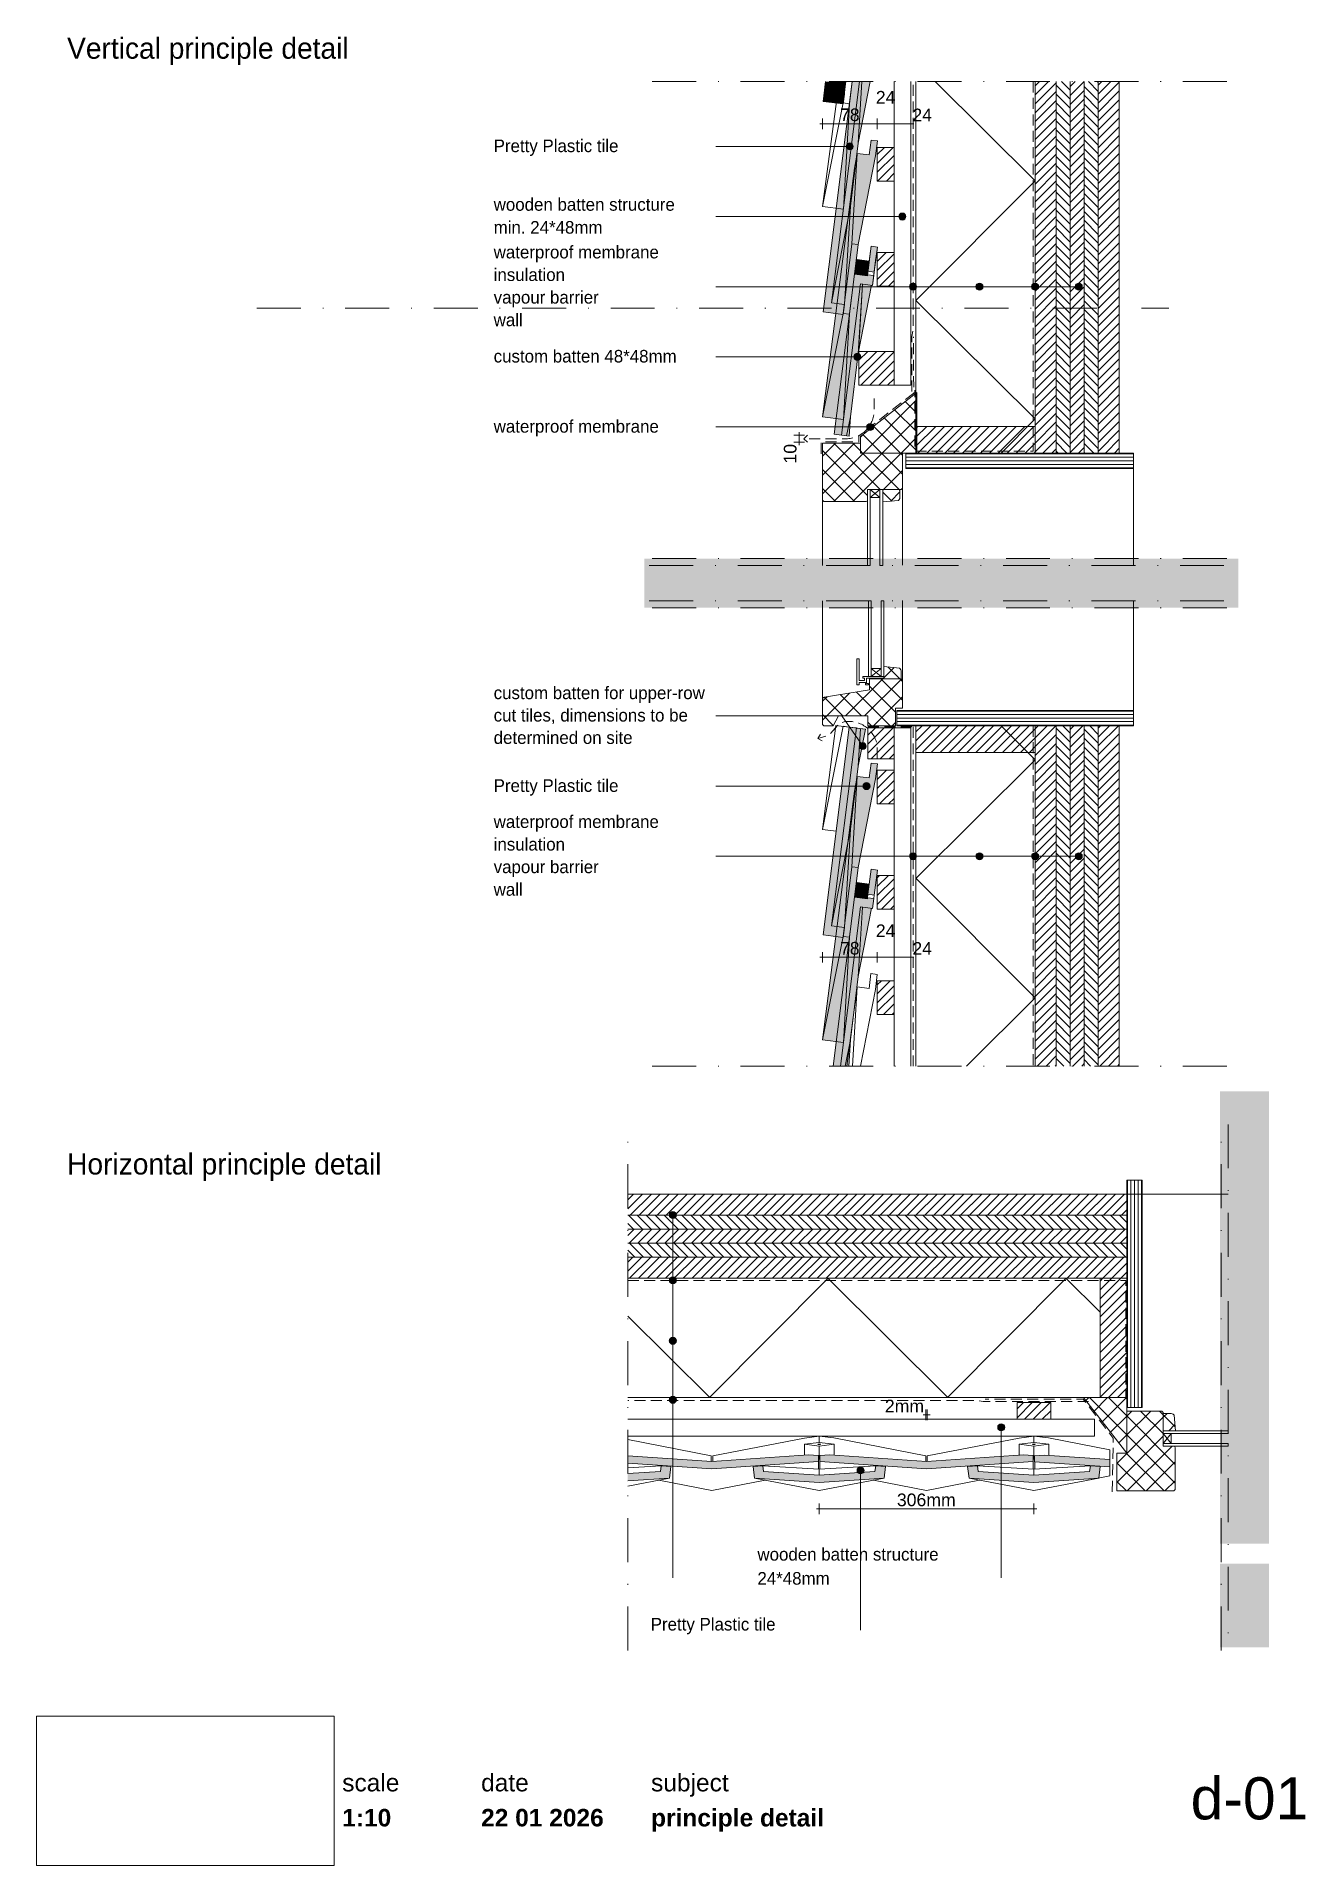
# Paper-space layout 'd-01 principle detail' of a CAD drawing. Header units: millimetres. Extents: x 14 to 195, y 11 to 272.
import ezdxf
from ezdxf.xclip import XClip

# ---------------------------------------------------------------- set-up
doc = ezdxf.new("R2010")
doc.units = ezdxf.units.MM
doc.header["$MEASUREMENT"] = 0
doc.header["$XCLIPFRAME"] = 0
for name, pattern in [('B0302', [12.51, 6.26, -3.125, 0, -3.125]), ('B0701', [2.3412, 1.56, -0.7812]), ('Wipeout_Contour', [1000, 0, -1000])]:
    doc.linetypes.add(name, pattern=pattern)
for name, color, linetype in [('#01', 7, 'Continuous'), ('00 tegels', 7, 'Continuous'), ('Dim - 1_50_100', 7, 'Continuous'), ('Info - 1_50_100', 7, 'Continuous'), ('Info - 1_5_10', 7, 'Continuous'), ('Info - Nederlands', 7, 'Continuous')]:
    doc.layers.add(name, color=color, linetype=linetype)
doc.styles.add('GENERATED_STYLE_1', font='HelveticaNeue.ttc')
doc.styles.add('GENERATED_STYLE_2', font='HelveticaNeue.ttc')
doc.styles.add('GENERATED_STYLE_3', font='Helvetica.ttc')
doc.styles.add('GENERATED_STYLE_4', font='')
doc.styles.get('GENERATED_STYLE_4').set_extended_font_data('Work Sans')
picture_1 = doc.add_image_def('image1.png', size_in_pixel=(317, 159))
pattern_1 = [(45, (-424.6886, 88.7535), (-0.6363961, 0.6363961), [])]
pattern_2 = [(45, (-424.6886, 88.7535), (-1.343503, 1.343503), []), (135, (-424.6886, 88.7535), (1.343503, 1.343503), [])]
pattern_3 = [(315, (-424.6886, 88.7535), (0.6363961, 0.6363961), [])]
pattern_4 = [(45, (-428.7297, 229.6464), (-1.343503, 1.343503), []), (135, (-428.7297, 229.6464), (1.343503, 1.343503), [])]
pattern_5 = [(45, (-428.7297, 229.6464), (-0.6363961, 0.6363961), [])]
pattern_6 = [(315, (-428.7297, 229.6464), (0.6363961, 0.6363961), [])]

psp = doc.layouts.new('d-01 principle detail')

# ---------------------------------------------------------------- texts
at = {"layer": 'Info - 1_5_10', "color": 9, "linetype": 'Continuous', "lineweight": 0, "insert": (18.06, 267.72), "char_height": 3, "attachment_point": 7, "style": 'GENERATED_STYLE_4'}
psp.add_mtext('\\A1;{\\pql;\\fWork Sans|b0|i0|c0|p0;\\W1.000000;Vertical principle detail}', dxfattribs=at)
at = {"layer": 'Info - 1_5_10', "color": 2, "linetype": 'Continuous', "lineweight": 0, "insert": (18.06, 108.67), "char_height": 3, "attachment_point": 7, "style": 'GENERATED_STYLE_4'}
psp.add_mtext('\\A1;{\\pql;\\fWork Sans|b0|i0|c0|p0;\\W1.000000;Horizontal principle detail}', dxfattribs=at)

# ---------------------------------------------------------------- blocks, each defined once
blk = doc.blocks.new('Drawing_1_1', base_point=(-200, 60))
at = {"color": 2, "linetype": 'Continuous', "lineweight": 0}
for s, insert, char_height, attachment_point, style in [('\\A1;{\\pql;\\fHelvetica Neue|b0|i0|c0|p0;\\W1.000000;date}', (77.08, 24.14), 2.5, 1, 'GENERATED_STYLE_1'), ('\\A1;{\\pql;\\fHelvetica Neue|b0|i0|c0|p0;\\W1.000000;subject}', (101.31, 24.14), 2.5, 1, 'GENERATED_STYLE_1'), ('\\A1;{\\pqr;\\fHelvetica Neue|b0|i0|c0|p0;\\W1.000000;d-01}', (195, 23.65), 6, 3, 'GENERATED_STYLE_1'), ('\\A1;{\\pql;\\fHelvetica Neue|b1|i0|c0|p0;\\W1.000000;1:10}', (57.28, 19.14), 2.5, 1, 'GENERATED_STYLE_2'), ('\\A1;{\\pql;\\fHelvetica Neue|b1|i0|c0|p0;\\W1.000000;22 01 2026}', (77.08, 19.14), 2.5, 1, 'GENERATED_STYLE_2'), ('\\A1;{\\pql;\\fHelvetica Neue|b1|i0|c0|p0;\\W1.000000;principle detail}', (101.31, 19.14), 2.5, 1, 'GENERATED_STYLE_2')]:
    blk.add_mtext(s, dxfattribs=dict(at, insert=insert, char_height=char_height, attachment_point=attachment_point, style=style))
at = {"color": 254, "linetype": 'Wipeout_Contour', "lineweight": 0, "ltscale": 174.062972}
blk.add_wipeout([(13.71, 11.09), (56.11, 11.09), (56.11, 32.35), (13.71, 32.35)], dxfattribs=at)
at = {"color": 2, "linetype": 'Continuous', "lineweight": 0, "insert": (57.28, 24.14), "char_height": 2.5, "attachment_point": 1, "style": 'GENERATED_STYLE_1'}
blk.add_mtext('\\A1;{\\pql;\\fHelvetica Neue|b0|i0|c0|p0;\\W1.000000;scale}', dxfattribs=at)
at = {"color": 9, "lineweight": 0}
image = blk.add_image(picture_1, insert=(13.71, 11.09), size_in_units=(42.4, 21.27), dxfattribs=at)
image.set_boundary_path([(-0.5, -0.5), (316.5, 158.5)])
blk = doc.blocks.new('Drawing_2_1', base_point=(-424.69, 88.75))
at = {"layer": '#01', "linetype": 'Continuous', "lineweight": 0, "true_color": 0x000000}
for points in [[(129.13, 256.13), (129.17, 255.94), (129.28, 255.78), (129.44, 255.67), (129.63, 255.63), (129.82, 255.67), (129.98, 255.78), (130.09, 255.94), (130.13, 256.13), (130.09, 256.32), (129.98, 256.48), (129.82, 256.59), (129.63, 256.63), (129.44, 256.59), (129.28, 256.48), (129.17, 256.32)], [(136.63, 246.13), (136.67, 245.94), (136.78, 245.78), (136.94, 245.67), (137.13, 245.63), (137.32, 245.67), (137.49, 245.78), (137.6, 245.94), (137.63, 246.13), (137.6, 246.32), (137.49, 246.48), (137.32, 246.59), (137.13, 246.63), (136.94, 246.59), (136.78, 246.48), (136.67, 246.32)], [(138.15, 236.13), (138.19, 235.94), (138.3, 235.78), (138.46, 235.67), (138.65, 235.63), (138.84, 235.67), (139, 235.78), (139.11, 235.94), (139.15, 236.13), (139.11, 236.32), (139, 236.48), (138.84, 236.59), (138.65, 236.63), (138.46, 236.59), (138.3, 236.48), (138.19, 236.32)], [(147.62, 236.13), (147.66, 235.94), (147.77, 235.78), (147.93, 235.67), (148.12, 235.63), (148.31, 235.67), (148.47, 235.78), (148.58, 235.94), (148.62, 236.13), (148.58, 236.32), (148.47, 236.48), (148.31, 236.59), (148.12, 236.63), (147.93, 236.59), (147.77, 236.48), (147.66, 236.32)], [(155.56, 236.13), (155.6, 235.94), (155.71, 235.78), (155.87, 235.67), (156.06, 235.63), (156.26, 235.67), (156.42, 235.78), (156.53, 235.94), (156.56, 236.13), (156.53, 236.32), (156.42, 236.48), (156.26, 236.59), (156.06, 236.63), (155.87, 236.59), (155.71, 236.48), (155.6, 236.32)], [(161.78, 236.13), (161.82, 235.94), (161.93, 235.78), (162.09, 235.67), (162.28, 235.63), (162.48, 235.67), (162.64, 235.78), (162.75, 235.94), (162.78, 236.13), (162.75, 236.32), (162.64, 236.48), (162.48, 236.59), (162.28, 236.63), (162.09, 236.59), (161.93, 236.48), (161.82, 236.32)], [(130.22, 226.13), (130.26, 225.94), (130.37, 225.78), (130.53, 225.67), (130.72, 225.63), (130.91, 225.67), (131.08, 225.78), (131.18, 225.94), (131.22, 226.13), (131.18, 226.32), (131.08, 226.48), (130.91, 226.59), (130.72, 226.63), (130.53, 226.59), (130.37, 226.48), (130.26, 226.32)], [(132.05, 216.13), (132.09, 215.94), (132.2, 215.78), (132.36, 215.67), (132.55, 215.63), (132.74, 215.67), (132.91, 215.78), (133.01, 215.94), (133.05, 216.13), (133.01, 216.32), (132.91, 216.48), (132.74, 216.59), (132.55, 216.63), (132.36, 216.59), (132.2, 216.48), (132.09, 216.32)], [(130.98, 170.65), (131.02, 170.45), (131.13, 170.29), (131.29, 170.18), (131.48, 170.15), (131.67, 170.18), (131.83, 170.29), (131.94, 170.45), (131.98, 170.65), (131.94, 170.84), (131.83, 171), (131.67, 171.11), (131.48, 171.15), (131.29, 171.11), (131.13, 171), (131.02, 170.84)], [(131.52, 164.94), (131.56, 164.74), (131.67, 164.58), (131.83, 164.47), (132.02, 164.44), (132.22, 164.47), (132.38, 164.58), (132.49, 164.74), (132.52, 164.94), (132.49, 165.13), (132.38, 165.29), (132.22, 165.4), (132.02, 165.44), (131.83, 165.4), (131.67, 165.29), (131.56, 165.13)], [(138.15, 154.94), (138.19, 154.74), (138.3, 154.58), (138.46, 154.47), (138.65, 154.44), (138.84, 154.47), (139, 154.58), (139.11, 154.74), (139.15, 154.94), (139.11, 155.13), (139, 155.29), (138.84, 155.4), (138.65, 155.44), (138.46, 155.4), (138.3, 155.29), (138.19, 155.13)], [(147.62, 154.94), (147.66, 154.74), (147.77, 154.58), (147.93, 154.47), (148.12, 154.44), (148.31, 154.47), (148.47, 154.58), (148.58, 154.74), (148.62, 154.94), (148.58, 155.13), (148.47, 155.29), (148.31, 155.4), (148.12, 155.44), (147.93, 155.4), (147.77, 155.29), (147.66, 155.13)], [(155.56, 154.94), (155.6, 154.74), (155.71, 154.58), (155.87, 154.47), (156.06, 154.44), (156.26, 154.47), (156.42, 154.58), (156.53, 154.74), (156.56, 154.94), (156.53, 155.13), (156.42, 155.29), (156.26, 155.4), (156.06, 155.44), (155.87, 155.4), (155.71, 155.29), (155.6, 155.13)], [(155.56, 154.94), (155.6, 154.74), (155.71, 154.58), (155.87, 154.47), (156.06, 154.44), (156.26, 154.47), (156.42, 154.58), (156.53, 154.74), (156.56, 154.94), (156.53, 155.13), (156.42, 155.29), (156.26, 155.4), (156.06, 155.44), (155.87, 155.4), (155.71, 155.29), (155.6, 155.13)], [(161.78, 154.94), (161.82, 154.74), (161.93, 154.58), (162.09, 154.47), (162.28, 154.44), (162.48, 154.47), (162.64, 154.58), (162.75, 154.74), (162.78, 154.94), (162.75, 155.13), (162.64, 155.29), (162.48, 155.4), (162.28, 155.44), (162.09, 155.4), (161.93, 155.29), (161.82, 155.13)]]:
    blk.add_hatch(color=18, dxfattribs=at).paths.add_polyline_path(points)
at = {"layer": '00 tegels', "linetype": 'Continuous', "lineweight": 0, "true_color": 0xe4e7e8}
for points in [[(125.84, 262.54), (128.71, 262.18), (128.89, 263.58), (127.04, 263.81), (127.24, 265.37), (126.19, 265.37)], [(125.84, 232.54), (128.71, 232.18), (128.89, 233.58), (127.04, 233.81), (131.02, 265.37), (129.98, 265.37)], [(133.57, 241.78), (132.67, 241.89), (132.22, 238.33), (133.12, 238.22)], [(130.3, 237.92), (127.42, 215.09), (128.45, 214.96), (131.16, 236.53), (132.88, 236.31), (133.06, 237.72), (132.16, 237.83), (132.14, 237.68)], [(129.57, 173.36), (125.84, 143.74), (128.71, 143.37), (128.89, 144.78), (127.04, 145.01), (130.6, 173.23)], [(133.57, 152.98), (132.67, 153.09), (132.22, 149.53), (133.12, 149.41)], [(130.3, 149.11), (127.26, 125.04), (128.3, 125.04), (131.16, 147.72), (132.88, 147.51), (133.06, 148.92), (132.16, 149.03), (132.14, 148.88)]]:
    blk.add_hatch(color=254, dxfattribs=at).paths.add_polyline_path(points)
at = {"layer": '00 tegels', "linetype": 'Continuous', "lineweight": 0, "true_color": 0xffffff}
for points in [[(128.72, 217.2), (129.59, 232.21), (130.84, 242.13), (133.3, 254.78), (133.57, 256.9), (132.67, 257.02), (132.4, 254.91), (130.71, 255.12), (130.29, 253.01), (125.75, 217.57)], [(130.7, 240), (130.3, 237.92), (132.14, 237.68), (132.41, 239.79)], [(129.55, 214.82), (129.72, 217.59), (130.91, 226.88), (132.74, 236.33), (131.16, 236.53), (128.45, 214.96)], [(128.89, 144.78), (129.72, 158.78), (130.91, 168.08), (131.88, 173.07), (130.6, 173.23), (127.04, 145.01)], [(128.72, 128.39), (129.59, 143.4), (130.84, 153.32), (133.3, 165.98), (133.57, 168.1), (132.67, 168.21), (132.4, 166.11), (130.71, 166.32), (130.29, 164.21), (125.75, 128.77)]]:
    blk.add_hatch(color=7, dxfattribs=at).paths.add_polyline_path(points)
at = {"layer": 'Info - 1_50_100', "linetype": 'Continuous', "lineweight": 0, "true_color": 0x000000}
h = blk.add_hatch(dxfattribs=at)
h.set_pattern_fill('415_Isolatie_ruit_0001', color=18, style=0, pattern_type=2)
h.set_pattern_definition([(45.15, (139.065, 268.088), (-16.97, 16.881), []), (135.15, (139.065, 268.088), (16.97, 17.06), [])])
h.paths.add_polyline_path([(156.06, 265.37), (139.06, 265.37), (139.06, 212.41), (156.06, 212.41)])
h = blk.add_hatch(dxfattribs=at)
h.set_pattern_fill('310_Naaldhout__01__0001', color=18, style=0, pattern_type=2)
h.set_pattern_definition(pattern_1)
h.paths.add_polyline_path([(159.06, 265.37), (156.06, 265.37), (156.06, 212.41), (159.06, 212.41)])
h = blk.add_hatch(dxfattribs=at)
h.set_pattern_fill('310_Naaldhout__02__0001', color=18, style=0, pattern_type=2)
h.set_pattern_definition(pattern_3)
h.paths.add_polyline_path([(161.06, 265.37), (159.06, 265.37), (159.06, 212.41), (161.06, 212.41)])
h = blk.add_hatch(dxfattribs=at)
h.set_pattern_fill('310_Naaldhout__01__0001', color=18, style=0, pattern_type=2)
h.set_pattern_definition(pattern_1)
h.paths.add_polyline_path([(163.06, 265.37), (161.06, 265.37), (161.06, 212.41), (163.06, 212.41)])
h = blk.add_hatch(dxfattribs=at)
h.set_pattern_fill('310_Naaldhout__02__0001', color=18, style=0, pattern_type=2)
h.set_pattern_definition(pattern_3)
h.paths.add_polyline_path([(165.06, 265.37), (163.06, 265.37), (163.06, 212.41), (165.06, 212.41)])
h = blk.add_hatch(dxfattribs=at)
h.set_pattern_fill('310_Naaldhout__01__0001', color=18, style=0, pattern_type=2)
h.set_pattern_definition(pattern_1)
h.paths.add_polyline_path([(168.06, 265.37), (165.06, 265.37), (165.06, 212.41), (168.06, 212.41)])
h = blk.add_hatch(dxfattribs=at)
h.set_pattern_fill('310_Naaldhout__01__0001', color=18, style=0, pattern_type=2)
h.set_pattern_definition(pattern_1)
h.paths.add_polyline_path([(139.06, 212.41), (156.06, 212.41), (156.06, 216.21), (139.06, 216.21)])
h = blk.add_hatch(dxfattribs=at)
h.set_pattern_fill('325_Houtachtig_plaatmate_E0', color=18, style=0, pattern_type=2)
h.set_pattern_definition([(0, (204.7417, 211.30535), (0, 0.5), [])])
h.paths.add_polyline_path([(170.06, 210.21), (170.06, 212.41), (137.65, 212.41), (137.65, 210.21)])
h = blk.add_hatch(dxfattribs=at)
h.set_pattern_fill('325_Houtachtig_plaatmate_E0', color=18, style=0, pattern_type=2)
h.set_pattern_definition([(0, (204.7417, 174.63814), (0, 0.5), [])])
h.paths.add_polyline_path([(170.06, 173.54), (170.06, 175.74), (136.32, 175.74), (136.32, 173.54)])
h = blk.add_hatch(dxfattribs=at)
h.set_pattern_fill('415_Isolatie_ruit_0001', color=18, style=0, pattern_type=2)
h.set_pattern_definition([(314.85, (139.065, 117.855), (16.97, 16.881), []), (224.85, (139.065, 117.855), (-16.97, 17.06), [])])
h.paths.add_polyline_path([(156.06, 173.54), (139.06, 173.54), (139.06, 125.04), (156.06, 125.04)])
h = blk.add_hatch(dxfattribs=at)
h.set_pattern_fill('310_Naaldhout__01__0001', color=18, style=0, pattern_type=2)
h.set_pattern_definition(pattern_1)
h.paths.add_polyline_path([(139.06, 173.54), (139.06, 169.74), (156.06, 169.74), (156.06, 173.54)])
h = blk.add_hatch(dxfattribs=at)
h.set_pattern_fill('310_Naaldhout__01__0001', color=18, style=0, pattern_type=2)
h.set_pattern_definition(pattern_1)
h.paths.add_polyline_path([(159.06, 173.54), (156.06, 173.54), (156.06, 125.04), (159.06, 125.04)])
h = blk.add_hatch(dxfattribs=at)
h.set_pattern_fill('310_Naaldhout__02__0001', color=18, style=0, pattern_type=2)
h.set_pattern_definition(pattern_3)
h.paths.add_polyline_path([(161.06, 173.54), (159.06, 173.54), (159.06, 125.04), (161.06, 125.04)])
h = blk.add_hatch(dxfattribs=at)
h.set_pattern_fill('310_Naaldhout__01__0001', color=18, style=0, pattern_type=2)
h.set_pattern_definition(pattern_1)
h.paths.add_polyline_path([(163.06, 173.54), (161.06, 173.54), (161.06, 125.04), (163.06, 125.04)])
h = blk.add_hatch(dxfattribs=at)
h.set_pattern_fill('310_Naaldhout__02__0001', color=18, style=0, pattern_type=2)
h.set_pattern_definition(pattern_3)
h.paths.add_polyline_path([(165.06, 173.54), (163.06, 173.54), (163.06, 125.04), (165.06, 125.04)])
h = blk.add_hatch(dxfattribs=at)
h.set_pattern_fill('310_Naaldhout__01__0001', color=18, style=0, pattern_type=2)
h.set_pattern_definition(pattern_1)
h.paths.add_polyline_path([(168.06, 173.54), (165.06, 173.54), (165.06, 125.04), (168.06, 125.04)])
at = {"layer": 'Info - 1_5_10', "linetype": 'Continuous', "lineweight": 0, "true_color": 0xe9ebeb}
for points in [[(127.04, 263.81), (128.89, 263.58), (129, 265.37), (127.23, 265.37)], [(130.9, 265.37), (127.04, 233.81), (128.89, 233.58), (129.72, 247.59), (130.85, 256.59), (132.56, 265.37)], [(130.7, 240), (130.3, 237.92), (132.14, 237.68), (132.41, 239.79)], [(130.7, 151.2), (130.3, 149.11), (132.14, 148.88), (132.41, 150.98)], [(131.04, 147.74), (128.27, 125.04), (129.5, 125.04), (129.72, 128.78), (130.85, 137.79), (132.74, 147.52)]]:
    blk.add_hatch(color=254, dxfattribs=at).paths.add_polyline_path(points)
at = {"layer": 'Info - 1_5_10', "linetype": 'Continuous', "lineweight": 0, "true_color": 0x99a3a6}
h = blk.add_hatch(dxfattribs=at)
h.set_pattern_fill('310_Naaldhout__01__0001', color=253, style=0, pattern_type=2)
h.set_pattern_definition(pattern_1)
h.paths.add_polyline_path([(133.56, 255.99), (133.56, 251.19), (135.96, 251.19), (135.96, 255.99)])
h = blk.add_hatch(dxfattribs=at)
h.set_pattern_fill('310_Naaldhout__01__0001', color=253, style=0, pattern_type=2)
h.set_pattern_definition(pattern_1)
h.paths.add_polyline_path([(133.56, 240.99), (133.56, 236.19), (135.96, 236.19), (135.96, 240.99)])
h = blk.add_hatch(dxfattribs=at)
h.set_pattern_fill('310_Naaldhout__01__0001', color=253, style=0, pattern_type=2)
h.set_pattern_definition(pattern_1)
h.paths.add_polyline_path([(130.95, 226.89), (130.95, 222.09), (135.96, 222.09), (135.96, 226.89)])
h = blk.add_hatch(dxfattribs=at)
h.set_pattern_fill('305_Loofhout__02__0001', color=253, style=0, pattern_type=2)
h.set_pattern_definition(pattern_2)
h.paths.add_polyline_path([(131.15, 212.41), (139.2, 212.41), (139.2, 221.07), (131.15, 214.78)])
h = blk.add_hatch(dxfattribs=at)
h.set_pattern_fill('305_Loofhout__02__0001', color=253, style=0, pattern_type=2)
h.set_pattern_definition(pattern_2)
h.paths.add_polyline_path([(131.15, 213.81), (125.75, 213.81), (125.75, 205.71), (125.95, 205.51), (131.95, 205.51), (132.14, 205.61), (132.14, 207.21), (135.25, 207.21), (136.95, 207.21), (137.15, 207.41), (137.15, 212.41), (131.15, 212.41)])
h = blk.add_hatch(dxfattribs=at)
h.set_pattern_fill('305_Loofhout__02__0001', color=253, style=0, pattern_type=2)
h.set_pattern_definition(pattern_2)
h.paths.add_polyline_path([(134.34, 207.21), (134.34, 205.44), (136.58, 205.67, 0.246914), (136.79, 206.22), (136.79, 207.21)])
h = blk.add_hatch(dxfattribs=at)
h.set_pattern_fill('305_Loofhout__02__0001', color=253, style=0, pattern_type=2)
h.set_pattern_definition(pattern_2)
h.paths.add_polyline_path([(125.75, 177.31), (125.75, 173.74), (125.95, 173.54), (127.25, 173.54), (128.05, 174.94), (132.23, 174.94), (132.23, 173.54), (136.15, 173.54), (136.15, 176.04), (137.15, 176.04), (137.15, 180.04), (136.95, 180.24), (132.45, 180.24), (132.45, 178.64), (125.99, 177.61, 0.340988)])
h = blk.add_hatch(dxfattribs=at)
h.set_pattern_fill('305_Loofhout__02__0001', color=253, style=0, pattern_type=2)
h.set_pattern_definition(pattern_2)
h.paths.add_polyline_path([(134.49, 180.24), (136.95, 180.24), (136.95, 181.23, 0.246914), (136.74, 181.77), (134.49, 182.01)])
h = blk.add_hatch(dxfattribs=at)
h.set_pattern_fill('310_Naaldhout__01__0001', color=253, style=0, pattern_type=2)
h.set_pattern_definition(pattern_1)
h.paths.add_polyline_path([(132.23, 173.25), (132.23, 168.84), (135.96, 168.84), (135.96, 173.25)])
h = blk.add_hatch(dxfattribs=at)
h.set_pattern_fill('310_Naaldhout__01__0001', color=253, style=0, pattern_type=2)
h.set_pattern_definition(pattern_1)
h.paths.add_polyline_path([(133.56, 167.19), (133.56, 162.39), (135.96, 162.39), (135.96, 167.19)])
h = blk.add_hatch(dxfattribs=at)
h.set_pattern_fill('310_Naaldhout__01__0001', color=253, style=0, pattern_type=2)
h.set_pattern_definition(pattern_1)
h.paths.add_polyline_path([(133.56, 152.19), (133.56, 147.39), (135.96, 147.39), (135.96, 152.19)])
h = blk.add_hatch(dxfattribs=at)
h.set_pattern_fill('310_Naaldhout__01__0001', color=253, style=0, pattern_type=2)
h.set_pattern_definition(pattern_1)
h.paths.add_polyline_path([(133.56, 137.19), (133.56, 132.39), (135.96, 132.39), (135.96, 137.19)])
at = {"layer": '#01', "color": 253, "linetype": 'Continuous', "lineweight": 0, "true_color": 0x99a3a6}
for p, q in [((128.1, 265.37), (125.75, 247.57)), ((129.07, 265.37), (128.69, 262.32)), ((129.59, 262.21), (129.99, 265.37)), ((128.69, 262.32), (125.75, 247.57)), ((128.69, 262.32), (129.59, 262.21)), ((129.59, 262.21), (128.72, 247.2)), ((129.59, 262.21), (128.72, 247.2)), ((128.72, 247.2), (125.75, 247.57)), ((132.66, 138.21), (132.39, 136.1)), ((133.56, 138.09), (132.66, 138.21)), ((130.7, 136.31), (129.21, 125.04)), ((130.7, 136.31), (130.02, 125.04)), ((132.39, 136.1), (130.7, 136.31)), ((131.16, 125.04), (133.29, 135.97)), ((133.29, 135.97), (133.56, 138.09))]:
    blk.add_line(p, q, dxfattribs=at)
at = {"layer": '#01', "color": 9, "linetype": 'Continuous', "lineweight": 0}
for p, q in [((129.13, 256.13), (110.55, 256.13)), ((136.63, 246.13), (110.55, 246.13)), ((132.22, 238.33), (132.16, 237.83)), ((133.12, 238.22), (133.06, 237.72)), ((155.56, 236.13), (110.55, 236.13)), ((138.15, 236.13), (110.55, 236.13)), ((161.78, 236.13), (116.77, 236.13)), ((147.62, 236.13), (118.95, 236.13)), ((130.22, 226.13), (110.55, 226.13)), ((132.05, 216.13), (110.55, 216.13)), ((127.42, 215.09), (129.55, 214.82)), ((132.54, 206.07), (133.94, 207.21)), ((133.94, 206.07), (132.54, 207.21)), ((132.69, 181.7), (134.09, 180.57)), ((134.09, 181.7), (132.69, 180.57)), ((131.52, 164.94), (110.55, 164.94)), ((155.56, 154.94), (110.55, 154.94)), ((155.56, 154.94), (110.55, 154.94)), ((138.15, 154.94), (110.55, 154.94)), ((161.78, 154.94), (116.77, 154.94)), ((147.62, 154.94), (118.95, 154.94)), ((132.22, 149.53), (132.16, 149.03)), ((133.12, 149.41), (133.06, 148.92))]:
    blk.add_line(p, q, dxfattribs=at)
at = {"layer": '#01', "color": 9, "linetype": 'Continuous', "lineweight": 0, "true_color": 0xbbc1c4}
for p, q in [((170.06, 210.21), (170.06, 196.47)), ((125.75, 177.31), (125.75, 191.37)), ((170.06, 191.37), (170.06, 175.74))]:
    blk.add_line(p, q, dxfattribs=at)
at = {"layer": '#01', "color": 2, "linetype": 'B0701', "lineweight": 0, "flags": 128}
for points in [[(155.76, 265.37), (155.76, 212.68), (138.89, 212.68), (138.89, 221.38)], [(125.55, 212.3), (125.55, 214.01), (130.95, 214.01), (130.95, 214.88), (138.75, 220.97), (138.71, 228.97)], [(155.76, 173.54), (155.76, 125.04)]]:
    blk.add_lwpolyline(points, dxfattribs=at)
at = {"layer": '#01', "color": 4, "linetype": 'Continuous', "lineweight": 0, "flags": 128}
for points in [[(156.06, 265.37), (156.06, 212.41), (168.06, 212.41), (168.06, 265.37)], [(168.06, 125.04), (168.06, 173.54), (156.06, 173.54), (156.06, 125.04)]]:
    blk.add_lwpolyline(points, dxfattribs=at)
at = {"layer": '#01', "color": 9, "linetype": 'Continuous', "lineweight": 0, "true_color": 0xbbc1c4, "flags": 128}
for points in [[(137.15, 207.41), (137.15, 196.42)], [(125.75, 205.71), (125.75, 196.37)], [(137.15, 180.04), (137.15, 191.38)], [(127.69, 158.52), (125.75, 158.77), (127.65, 173.6)], [(125.75, 158.77), (128.68, 173.47), (129.57, 173.36), (129.59, 173.35)], [(131.88, 173.07), (127.65, 173.6)]]:
    blk.add_lwpolyline(points, dxfattribs=at)
at = {"layer": '#01', "color": 9, "linetype": 'B0302', "lineweight": 0, "flags": 128}
for points in [[(101.06, 196.37), (183.39, 196.37)], [(101.06, 191.37), (183.39, 191.37)]]:
    blk.add_lwpolyline(points, dxfattribs=at)
at = {"layer": '#01', "color": 9, "linetype": 'Continuous', "lineweight": 0, "flags": 128}
blk.add_lwpolyline([(131.19, 171.06), (128.52, 174.94), (110.55, 174.94)], dxfattribs=at)
at = {"layer": '#01', "color": 1, "linetype": 'Continuous', "lineweight": 0}
for centre in [(129.63, 256.13), (137.13, 246.13), (138.65, 236.13), (148.12, 236.13), (156.06, 236.13), (162.28, 236.13), (130.72, 226.13), (132.55, 216.13), (131.48, 170.65), (132.02, 164.94), (138.65, 154.94), (148.12, 154.94), (156.06, 154.94), (156.06, 154.94), (162.28, 154.94)]:
    blk.add_circle(centre, 0.5, dxfattribs=at)
at = {"layer": '00 tegels', "color": 253, "linetype": 'Continuous', "lineweight": 0, "true_color": 0x99a3a6}
for p, q in [((132.4, 254.91), (132.67, 257.02)), ((132.67, 257.02), (133.57, 256.9)), ((133.57, 256.9), (133.3, 254.78)), ((125.75, 217.57), (130.29, 253.01)), ((129.94, 242.24), (130.71, 255.12)), ((130.71, 255.12), (129.94, 242.24)), ((130.29, 253.01), (130.71, 255.12)), ((130.71, 255.12), (132.4, 254.91)), ((133.3, 254.78), (130.84, 242.13)), ((128.69, 232.32), (129.94, 242.24)), ((129.94, 242.24), (128.69, 232.32)), ((130.84, 242.13), (129.59, 232.21)), ((130.84, 242.13), (129.94, 242.24)), ((129.94, 242.24), (130.84, 242.13)), ((125.75, 217.57), (128.69, 232.32)), ((128.69, 232.32), (125.75, 217.57)), ((129.59, 232.21), (128.69, 232.32)), ((128.69, 232.32), (129.59, 232.21)), ((129.59, 232.21), (128.72, 217.2)), ((128.72, 217.2), (125.75, 217.57)), ((132.4, 166.11), (132.67, 168.21)), ((132.67, 168.21), (133.57, 168.1)), ((133.57, 168.1), (133.3, 165.98)), ((129.94, 153.44), (130.71, 166.32)), ((130.71, 166.32), (129.94, 153.44)), ((130.29, 164.21), (130.71, 166.32)), ((130.71, 166.32), (132.4, 166.11)), ((133.3, 165.98), (130.84, 153.32)), ((125.75, 128.77), (130.29, 164.21)), ((128.69, 143.52), (129.94, 153.44)), ((129.94, 153.44), (128.69, 143.52)), ((130.84, 153.32), (129.59, 143.4)), ((130.84, 153.32), (129.94, 153.44)), ((129.94, 153.44), (130.84, 153.32)), ((125.75, 128.77), (128.69, 143.52)), ((128.69, 143.52), (125.75, 128.77)), ((129.59, 143.4), (128.69, 143.52)), ((128.69, 143.52), (129.59, 143.4)), ((129.59, 143.4), (128.72, 128.39)), ((128.72, 128.39), (125.75, 128.77))]:
    blk.add_line(p, q, dxfattribs=at)
at = {"layer": '00 tegels', "color": 9, "linetype": 'Continuous', "lineweight": 0}
for p, q in [((130.7, 240), (130.3, 237.92)), ((132.41, 239.79), (130.7, 240)), ((132.43, 239.99), (132.38, 239.59)), ((133.32, 239.88), (133.27, 239.48)), ((132.74, 236.33), (130.85, 226.59)), ((130.86, 226.59), (131.45, 236.49)), ((129.72, 217.59), (130.85, 226.59)), ((129.19, 214.87), (129.72, 217.59)), ((129.72, 217.59), (129.55, 214.82)), ((130.65, 173.22), (131.88, 173.07)), ((130.85, 167.79), (131.17, 173.15)), ((131.88, 173.07), (130.85, 167.79)), ((129.72, 158.78), (130.85, 167.79)), ((127.04, 145.01), (129.72, 158.78)), ((129.72, 158.78), (128.89, 144.78)), ((128.89, 144.78), (127.04, 145.01))]:
    blk.add_line(p, q, dxfattribs=at)
at = {"layer": '00 tegels', "color": 2, "linetype": 'Continuous', "lineweight": 0}
for p, q in [((132.43, 239.99), (132.67, 241.89)), ((132.67, 241.89), (133.57, 241.78)), ((133.57, 241.78), (133.32, 239.88)), ((127.42, 215.09), (130.3, 237.92)), ((130.3, 237.92), (132.14, 237.68)), ((132.14, 237.68), (132.38, 239.59)), ((133.27, 239.48), (132.88, 236.31)), ((131.16, 236.53), (128.45, 214.96)), ((132.88, 236.31), (131.16, 236.53)), ((125.84, 143.74), (129.57, 173.36)), ((130.6, 173.23), (127.04, 145.01)), ((130.6, 173.23), (129.57, 173.36)), ((128.71, 143.37), (125.84, 143.74)), ((127.04, 145.01), (128.89, 144.78)), ((128.89, 144.78), (128.71, 143.37))]:
    blk.add_line(p, q, dxfattribs=at)
at = {"layer": '00 tegels', "color": 2, "linetype": 'Continuous', "lineweight": 0, "flags": 128}
for points in [[(126.19, 265.37), (125.84, 262.54), (128.71, 262.18), (128.89, 263.58), (127.04, 263.81), (127.24, 265.37)], [(129.98, 265.37), (125.84, 232.54), (128.71, 232.18), (128.89, 233.58), (127.04, 233.81), (131.02, 265.37)], [(127.26, 125.04), (130.3, 149.11), (132.14, 148.88), (132.16, 149.03), (133.06, 148.92), (132.88, 147.51), (131.16, 147.72), (128.3, 125.04)]]:
    blk.add_lwpolyline(points, dxfattribs=at)
at = {"layer": '00 tegels', "color": 9, "linetype": 'Continuous', "lineweight": 0, "flags": 128}
for points in [[(127.34, 265.37), (127.04, 263.81), (128.89, 263.58), (129, 265.37)], [(132.56, 265.37), (130.85, 256.59), (131.37, 265.37)], [(129.72, 247.59), (130.85, 256.59)], [(132.41, 239.79), (130.7, 240), (130.3, 237.92)], [(132.34, 239.22), (132.27, 238.73)], [(132.74, 236.33), (130.85, 226.59), (131.44, 236.49)], [(129.72, 217.59), (130.85, 226.59)], [(132.41, 150.98), (130.7, 151.2), (130.3, 149.11)], [(132.74, 147.52), (130.85, 137.79), (131.44, 147.69)], [(129.72, 128.78), (130.85, 137.79)], [(129.5, 125.04), (129.72, 128.78), (128.99, 125.04)]]:
    blk.add_lwpolyline(points, dxfattribs=at)
blk.add_lwpolyline([(128.89, 233.58), (129.72, 247.59), (127.04, 233.81)], close=True, dxfattribs=at)
at = {"layer": '00 tegels', "color": 2, "linetype": 'Continuous', "lineweight": 0, "flags": 128}
for points in [[(133.57, 241.78), (132.67, 241.89), (132.22, 238.33), (133.12, 238.22)], [(130.3, 237.92), (127.42, 215.09), (128.45, 214.96), (131.16, 236.53), (132.88, 236.31), (133.06, 237.72), (132.16, 237.83), (132.14, 237.68)], [(133.57, 152.98), (132.67, 153.09), (132.22, 149.53), (133.12, 149.41)]]:
    blk.add_lwpolyline(points, close=True, dxfattribs=at)
at = {"layer": 'Dim - 1_50_100', "color": 1, "linetype": 'Continuous', "lineweight": 0}
for p, q in [((125.35, 259.35), (125.75, 259.35)), ((125.75, 258.6), (125.75, 260.1)), ((125.75, 259.35), (133.56, 259.35)), ((133.56, 258.6), (133.56, 260.1)), ((133.56, 259.35), (135.96, 259.35)), ((135.96, 258.6), (135.96, 260.1)), ((135.96, 259.35), (138.36, 259.35)), ((138.36, 258.6), (138.36, 260.1)), ((138.36, 259.35), (138.76, 259.35)), ((123.17, 214.97), (121.67, 214.97)), ((123.17, 213.95), (121.67, 213.95)), ((122.42, 214.97), (122.42, 215.37)), ((122.42, 213.95), (122.42, 214.97)), ((122.42, 213.55), (122.42, 213.95)), ((125.75, 139.79), (125.75, 141.29)), ((133.56, 139.79), (133.56, 141.29)), ((135.96, 139.79), (135.96, 141.29)), ((138.36, 139.79), (138.36, 141.29)), ((125.35, 140.54), (125.75, 140.54)), ((125.75, 140.54), (133.56, 140.54)), ((133.56, 140.54), (135.96, 140.54)), ((135.96, 140.54), (138.36, 140.54)), ((138.36, 140.54), (138.76, 140.54))]:
    blk.add_line(p, q, dxfattribs=at)
at = {"layer": 'Info - 1_50_100', "color": 3, "linetype": 'Continuous', "lineweight": 0}
blk.add_line((156.06, 212.41), (156.06, 265.37), dxfattribs=at)
at = {"layer": 'Info - 1_50_100', "color": 9, "linetype": 'Continuous', "lineweight": 0}
for p, q in [((123.09, 214.46), (123.59, 214.96)), ((123.09, 214.46), (123.59, 213.96)), ((125.1, 171.72), (125.44, 172.34)), ((125.1, 171.72), (125.72, 171.38))]:
    blk.add_line(p, q, dxfattribs=at)
at = {"layer": 'Info - 1_50_100', "color": 2, "linetype": 'B0701', "lineweight": 0}
for p, q in [((132.23, 173.37), (138.65, 173.37)), ((138.65, 173.37), (138.65, 125.04))]:
    blk.add_line(p, q, dxfattribs=at)
at = {"layer": 'Info - 1_50_100', "color": 9, "linetype": 'Continuous', "lineweight": 0, "flags": 128}
for points in [[(138.36, 265.37), (138.36, 222.09), (135.96, 222.09), (135.96, 265.37)], [(159.06, 265.37), (159.06, 212.41), (156.06, 212.41), (156.06, 265.37)], [(161.06, 265.37), (161.06, 212.41), (159.06, 212.41), (159.06, 265.37)], [(163.06, 265.37), (163.06, 212.41), (161.06, 212.41), (161.06, 265.37)], [(165.06, 265.37), (165.06, 212.41), (163.06, 212.41), (163.06, 265.37)], [(168.06, 265.37), (168.06, 212.41), (165.06, 212.41), (165.06, 265.37)], [(138.36, 125.04), (138.36, 173.25), (135.96, 173.25), (135.96, 125.04)], [(156.06, 125.04), (156.06, 173.54), (159.06, 173.54), (159.06, 125.04)], [(159.06, 125.04), (159.06, 173.54), (161.06, 173.54), (161.06, 125.04)], [(161.06, 125.04), (161.06, 173.54), (163.06, 173.54), (163.06, 125.04)], [(163.06, 125.04), (163.06, 173.54), (165.06, 173.54), (165.06, 125.04)], [(165.06, 125.04), (165.06, 173.54), (168.06, 173.54), (168.06, 125.04)]]:
    blk.add_lwpolyline(points, dxfattribs=at)
at = {"layer": 'Info - 1_50_100', "color": 2, "linetype": 'B0701', "lineweight": 0, "flags": 128}
blk.add_lwpolyline([(138.48, 221.2), (138.48, 229.05), (138.65, 229.86), (138.65, 265.37)], dxfattribs=at)
at = {"layer": 'Info - 1_50_100', "color": 1, "linetype": 'Continuous', "lineweight": 0, "flags": 128}
for points in [[(156.06, 265.37), (156.06, 212.41), (139.06, 212.41), (139.06, 265.37)], [(139.06, 125.04), (139.06, 173.54), (156.06, 173.54), (156.06, 125.04)]]:
    blk.add_lwpolyline(points, dxfattribs=at)
at = {"layer": 'Info - 1_50_100', "color": 9, "linetype": 'B0701', "lineweight": 0, "flags": 128}
for points in [[(133.09, 220.21), (133.09, 218.46, -0.414214), (129.09, 214.46), (123.09, 214.46)], [(133.56, 168.87), (133.56, 170.61, 0.414214), (128.96, 174.13), (128.1, 173.82), (126.65, 172.17), (125.1, 171.72)]]:
    blk.add_lwpolyline(points, format="xyb", dxfattribs=at)
at = {"layer": 'Info - 1_50_100', "color": 2, "linetype": 'Continuous', "lineweight": 0, "flags": 128}
for points in [[(139.06, 212.41), (139.06, 216.21), (156.06, 216.21), (156.06, 212.41)], [(139.06, 173.54), (139.06, 169.74), (156.06, 169.74), (156.06, 173.54)]]:
    blk.add_lwpolyline(points, close=True, dxfattribs=at)
at = {"layer": 'Info - 1_50_100', "color": 9, "linetype": 'Continuous', "lineweight": 0, "flags": 128}
for points in [[(170.06, 210.21), (170.06, 212.41), (137.65, 212.41), (137.65, 210.21)], [(170.06, 173.54), (170.06, 175.74), (136.32, 175.74), (136.32, 173.54)]]:
    blk.add_lwpolyline(points, close=True, dxfattribs=at)
at = {"layer": 'Info - 1_5_10', "color": 1, "linetype": 'Continuous', "lineweight": 0, "flags": 128}
for points in [[(133.56, 255.99), (135.96, 255.99), (135.96, 251.19), (133.56, 251.19)], [(133.56, 240.99), (135.96, 240.99), (135.96, 236.19), (133.56, 236.19)], [(130.95, 226.89), (135.96, 226.89), (135.96, 222.09), (130.95, 222.09)], [(132.54, 207.21), (133.94, 207.21), (133.94, 206.07), (132.54, 206.07)], [(132.69, 180.57), (134.09, 180.57), (134.09, 181.7), (132.69, 181.7)], [(132.23, 173.25), (135.96, 173.25), (135.96, 168.84), (132.23, 168.84)], [(133.56, 167.19), (135.96, 167.19), (135.96, 162.39), (133.56, 162.39)], [(133.56, 152.19), (135.96, 152.19), (135.96, 147.39), (133.56, 147.39)], [(133.56, 137.19), (135.96, 137.19), (135.96, 132.39), (133.56, 132.39)]]:
    blk.add_lwpolyline(points, close=True, dxfattribs=at)
at = {"layer": 'Info - 1_5_10', "color": 2, "linetype": 'Continuous', "lineweight": 0, "flags": 128}
for points in [[(131.15, 212.41), (139.2, 212.41), (139.2, 221.07), (131.15, 214.78)], [(131.15, 213.81), (131.15, 212.41), (137.15, 212.41), (137.15, 207.41), (136.95, 207.21), (135.25, 207.21), (132.14, 207.21), (132.14, 205.61), (131.95, 205.51), (125.95, 205.51), (125.75, 205.71), (125.75, 213.81)]]:
    blk.add_lwpolyline(points, close=True, dxfattribs=at)
at = {"layer": 'Info - 1_5_10', "color": 9, "linetype": 'Continuous', "lineweight": 0, "flags": 128}
for points in [[(132.54, 207.21), (132.14, 207.21), (132.14, 196.37), (132.54, 196.37)], [(134.34, 207.21), (133.94, 207.21), (133.94, 196.37), (134.34, 196.37)], [(132.69, 180.57), (132.29, 180.57), (132.29, 191.37), (132.69, 191.37)], [(134.49, 180.57), (134.09, 180.57), (134.09, 191.37), (134.49, 191.37)], [(132.29, 179.37), (132.29, 179.58), (132.03, 179.58), (132.03, 180.32), (134.49, 180.32), (134.49, 180.57), (131.48, 180.57), (131.48, 180.32), (131.74, 180.32), (131.74, 180.01), (130.98, 180.01), (130.98, 183.06), (130.65, 183.06), (130.65, 179.37), (130.98, 179.37), (130.98, 179.72), (131.86, 179.72), (131.86, 179.37)]]:
    blk.add_lwpolyline(points, close=True, dxfattribs=at)
at = {"layer": 'Info - 1_5_10', "color": 2, "linetype": 'Continuous', "lineweight": 0, "flags": 128}
for points in [[(134.34, 207.21), (136.79, 207.21), (136.79, 206.22, -0.246914), (136.58, 205.67), (134.34, 205.44)], [(125.75, 177.31, -0.340988), (125.99, 177.61), (132.45, 178.64), (132.45, 180.24), (136.95, 180.24), (137.15, 180.04), (137.15, 176.04), (136.15, 176.04), (136.15, 173.54), (132.23, 173.54), (132.23, 174.94), (128.05, 174.94), (127.25, 173.54), (125.95, 173.54), (125.75, 173.74)], [(134.49, 180.24), (136.95, 180.24), (136.95, 181.23, 0.246914), (136.74, 181.77), (134.49, 182.01)]]:
    blk.add_lwpolyline(points, format="xyb", close=True, dxfattribs=at)
at = {"layer": 'Dim - 1_50_100', "color": 2, "linetype": 'Continuous', "lineweight": 0, "char_height": 1.8, "width": 2.8266, "attachment_point": 7, "style": 'GENERATED_STYLE_3'}
for s, insert in [('\\A1;{\\pql;\\fHelvetica|b0|i0|c0|p0;\\W1.000000;24}', (133.35, 262.23)), ('\\A1;{\\pql;\\fHelvetica|b0|i0|c0|p0;\\W1.000000;78}', (128.24, 259.71)), ('\\A1;{\\pql;\\fHelvetica|b0|i0|c0|p0;\\W1.000000;24}', (138.56, 259.71)), ('\\A1;{\\pql;\\fHelvetica|b0|i0|c0|p0;\\W1.000000;24}', (133.35, 143.42)), ('\\A1;{\\pql;\\fHelvetica|b0|i0|c0|p0;\\W1.000000;78}', (128.24, 140.9)), ('\\A1;{\\pql;\\fHelvetica|b0|i0|c0|p0;\\W1.000000;24}', (138.56, 140.9))]:
    blk.add_mtext(s, dxfattribs=dict(at, insert=insert))
at = {"layer": 'Dim - 1_50_100', "color": 2, "linetype": 'Continuous', "lineweight": 0, "insert": (122.06, 210.92), "char_height": 1.8, "width": 2.8266, "attachment_point": 7, "rotation": 90, "style": 'GENERATED_STYLE_3'}
blk.add_mtext('\\A1;{\\pql;\\fHelvetica|b0|i0|c0|p0;\\W1.000000;10}', dxfattribs=at)
at = {"layer": 'Info - Nederlands', "color": 2, "linetype": 'Continuous', "lineweight": 0, "char_height": 1.8, "attachment_point": 4, "style": 'GENERATED_STYLE_4'}
for s, insert in [('\\A1;{\\pql;\\fWork Sans|b0|i0|c0|p0;\\W1.000000;Pretty Plastic tile }', (78.87, 255.94)), ('\\A1;{\\pql;\\fWork Sans|b0|i0|c0|p0;\\W1.000000;waterproof membrane}', (78.87, 215.95)), ('\\A1;{\\pql;\\fWork Sans|b0|i0|c0|p0;\\W1.000000;Pretty Plastic tile }', (78.87, 164.74))]:
    blk.add_mtext(s, dxfattribs=dict(at, insert=insert))
at = {"layer": 'Info - Nederlands', "color": 2, "linetype": 'Continuous', "lineweight": 0, "char_height": 1.8, "width": 30.8877, "attachment_point": 4, "style": 'GENERATED_STYLE_4'}
for s, insert, line_spacing_factor in [('\\A1;{\\pql;\\fWork Sans|b0|i0|c0|p0;\\W1.000000;wooden batten structure\\P\\pql;\\fWork Sans|b0|i0|c0|p0;\\W1.000000;min. 24*48mm}', (78.87, 246.21), 1.089132), ('\\A1;{\\pql;\\fWork Sans|b0|i0|c0|p0;\\W1.000000;custom batten 48*48mm}', (78.87, 226.21), 1.144272), ('\\A1;{\\pql;\\fWork Sans|b0|i0|c0|p0;\\W1.000000;custom batten for upper-row cut tiles, dimensions to be determined on site}', (78.87, 175.03), 1.063357)]:
    blk.add_mtext(s, dxfattribs=dict(at, insert=insert, line_spacing_factor=line_spacing_factor))
at = {"layer": 'Info - Nederlands', "color": 2, "linetype": 'Continuous', "lineweight": 0, "char_height": 1.8, "attachment_point": 4, "line_spacing_factor": 1.07353, "style": 'GENERATED_STYLE_4'}
for insert in [(78.87, 236.22), (78.87, 155.03)]:
    blk.add_mtext('\\A1;{\\pql;\\fWork Sans|b0|i0|c0|p0;\\W1.000000;waterproof membrane\\P\\pql;\\fWork Sans|b0|i0|c0|p0;\\W1.000000;insulation\\P\\pql;\\fWork Sans|b0|i0|c0|p0;\\W1.000000;vapour barrier\\P\\pql;\\fWork Sans|b0|i0|c0|p0;\\W1.000000;wall}', dxfattribs=dict(at, insert=insert))
blk = doc.blocks.new('Drawing_3_2', base_point=(-428.73, 229.65))
at = {"layer": '#01', "linetype": 'Continuous', "lineweight": 0, "true_color": 0x000000}
for points in [[(103.91, 103.8), (103.95, 103.61), (104.05, 103.44), (104.22, 103.34), (104.41, 103.3), (104.6, 103.34), (104.76, 103.44), (104.87, 103.61), (104.91, 103.8), (104.87, 103.99), (104.76, 104.15), (104.6, 104.26), (104.41, 104.3), (104.22, 104.26), (104.05, 104.15), (103.95, 103.99)], [(103.91, 94.48), (103.95, 94.29), (104.05, 94.12), (104.22, 94.02), (104.41, 93.98), (104.6, 94.02), (104.76, 94.12), (104.87, 94.29), (104.91, 94.48), (104.87, 94.67), (104.76, 94.83), (104.6, 94.94), (104.41, 94.98), (104.22, 94.94), (104.05, 94.83), (103.95, 94.67)], [(103.91, 85.87), (103.95, 85.68), (104.05, 85.52), (104.22, 85.41), (104.41, 85.37), (104.6, 85.41), (104.76, 85.52), (104.87, 85.68), (104.91, 85.87), (104.87, 86.06), (104.76, 86.22), (104.6, 86.33), (104.41, 86.37), (104.22, 86.33), (104.05, 86.22), (103.95, 86.06)], [(103.91, 77.46), (103.95, 77.27), (104.05, 77.11), (104.22, 77), (104.41, 76.96), (104.6, 77), (104.76, 77.11), (104.87, 77.27), (104.91, 77.46), (104.87, 77.65), (104.76, 77.82), (104.6, 77.93), (104.41, 77.96), (104.22, 77.93), (104.05, 77.82), (103.95, 77.65)], [(150.72, 73.53), (150.76, 73.34), (150.87, 73.18), (151.03, 73.07), (151.22, 73.03), (151.41, 73.07), (151.58, 73.18), (151.68, 73.34), (151.72, 73.53), (151.68, 73.72), (151.58, 73.89), (151.41, 73.99), (151.22, 74.03), (151.03, 73.99), (150.87, 73.89), (150.76, 73.72)], [(130.67, 67.4), (130.7, 67.21), (130.81, 67.04), (130.97, 66.93), (131.17, 66.9), (131.36, 66.93), (131.52, 67.04), (131.63, 67.21), (131.67, 67.4), (131.63, 67.59), (131.52, 67.75), (131.36, 67.86), (131.17, 67.9), (130.97, 67.86), (130.81, 67.75), (130.7, 67.59)]]:
    blk.add_hatch(color=18, dxfattribs=at).paths.add_polyline_path(points)
at = {"layer": '#01', "linetype": 'Continuous', "lineweight": 0, "true_color": 0xe4e7e8}
for points in [[(109.99, 68.65), (97.99, 69.48), (97.99, 68.44), (109.99, 67.61), (125.19, 68.66), (125.19, 69.54), (123.77, 69.63), (123.77, 69.61)], [(97.99, 66.94), (97.99, 65.9), (103.93, 66.3), (104.13, 67.97), (102.74, 68.06), (102.63, 67.26)], [(115.84, 67.97), (116.05, 66.3), (125.29, 65.68), (134.53, 66.3), (134.73, 67.97), (133.34, 68.06), (133.23, 67.26), (125.29, 66.72), (117.34, 67.26), (117.24, 68.06)], [(140.59, 68.65), (126.81, 69.61), (126.81, 69.63), (125.39, 69.54), (125.39, 68.66), (140.59, 67.61), (155.79, 68.66), (155.79, 69.54), (154.37, 69.63), (154.37, 69.61)], [(146.44, 67.97), (146.65, 66.3), (155.89, 65.68), (165.13, 66.3), (165.33, 67.97), (163.94, 68.06), (163.83, 67.26), (155.89, 66.72), (147.94, 67.26), (147.84, 68.06)], [(157.41, 69.58), (155.99, 69.49), (155.99, 68.61), (166.72, 67.9), (166.72, 68.95), (157.4, 69.56)]]:
    blk.add_hatch(color=254, dxfattribs=at).paths.add_polyline_path(points)
at = {"layer": 'Info - 1_50_100', "linetype": 'Continuous', "lineweight": 0, "true_color": 0x000000}
h = blk.add_hatch(dxfattribs=at)
h.set_pattern_fill('325_Houtachtig_plaatmate_E3', color=18, style=0, pattern_type=2)
h.set_pattern_definition([(90, (170.2233, 143.45415), (-0.5, 0), [])])
h.paths.add_polyline_path([(171.32, 108.78), (169.12, 108.78), (169.12, 76.36), (171.32, 76.36)])
h = blk.add_hatch(dxfattribs=at)
h.set_pattern_fill('310_Naaldhout__01__0002', color=18, style=0, pattern_type=2)
h.set_pattern_definition(pattern_5)
h.paths.add_polyline_path([(169.12, 106.78), (97.99, 106.78), (97.99, 103.78), (169.12, 103.78)])
h = blk.add_hatch(dxfattribs=at)
h.set_pattern_fill('310_Naaldhout__02__0002', color=18, style=0, pattern_type=2)
h.set_pattern_definition(pattern_6)
h.paths.add_polyline_path([(169.12, 103.78), (97.99, 103.78), (97.99, 101.78), (169.12, 101.78)])
h = blk.add_hatch(dxfattribs=at)
h.set_pattern_fill('310_Naaldhout__01__0002', color=18, style=0, pattern_type=2)
h.set_pattern_definition(pattern_5)
h.paths.add_polyline_path([(169.12, 101.78), (97.99, 101.78), (97.99, 99.78), (169.12, 99.78)])
h = blk.add_hatch(dxfattribs=at)
h.set_pattern_fill('310_Naaldhout__02__0002', color=18, style=0, pattern_type=2)
h.set_pattern_definition(pattern_6)
h.paths.add_polyline_path([(169.12, 99.78), (97.99, 99.78), (97.99, 97.78), (169.12, 97.78)])
h = blk.add_hatch(dxfattribs=at)
h.set_pattern_fill('310_Naaldhout__01__0002', color=18, style=0, pattern_type=2)
h.set_pattern_definition(pattern_5)
h.paths.add_polyline_path([(169.12, 97.78), (97.99, 97.78), (97.99, 94.78), (169.12, 94.78)])
h = blk.add_hatch(dxfattribs=at)
h.set_pattern_fill('415_Isolatie_ruit_0002', color=18, style=0, pattern_type=2)
h.set_pattern_definition([(135.15, (109.64, 77.777), (16.881, 16.97), []), (225.15, (109.64, 77.777), (-17.06, 16.97), [])])
h.paths.add_polyline_path([(165.32, 94.78), (97.99, 94.78), (97.99, 77.78), (165.32, 77.78)])
h = blk.add_hatch(dxfattribs=at)
h.set_pattern_fill('310_Naaldhout__01__0002', color=18, style=0, pattern_type=2)
h.set_pattern_definition(pattern_5)
h.paths.add_polyline_path([(169.12, 77.78), (169.12, 94.78), (165.32, 94.78), (165.32, 77.78)])
at = {"layer": 'Info - 1_5_10', "linetype": 'Continuous', "lineweight": 0, "true_color": 0x99a3a6}
h = blk.add_hatch(dxfattribs=at)
h.set_pattern_fill('310_Naaldhout__01__0002', color=253, style=0, pattern_type=2)
h.set_pattern_definition(pattern_5)
h.paths.add_polyline_path([(153.48, 74.68), (158.28, 74.68), (158.28, 77.08), (153.48, 77.08)])
h = blk.add_hatch(dxfattribs=at)
h.set_pattern_fill('305_Loofhout__02__0002', color=253, style=0, pattern_type=2)
h.set_pattern_definition(pattern_4)
h.paths.add_polyline_path([(169.12, 77.78), (162.94, 77.78), (169.12, 69.86)])
h = blk.add_hatch(dxfattribs=at)
h.set_pattern_fill('305_Loofhout__02__0002', color=253, style=0, pattern_type=2)
h.set_pattern_definition(pattern_4)
h.paths.add_polyline_path([(167.72, 69.86), (167.72, 64.46), (175.82, 64.46), (176.02, 64.66), (176.02, 70.66), (175.92, 70.85), (174.32, 70.85), (174.32, 73.96), (174.32, 75.66), (174.12, 75.86), (169.12, 75.86), (169.12, 69.86)])
h = blk.add_hatch(dxfattribs=at)
h.set_pattern_fill('305_Loofhout__02__0002', color=253, style=0, pattern_type=2)
h.set_pattern_definition(pattern_4)
h.paths.add_polyline_path([(174.32, 73.05), (176.09, 73.05), (175.86, 75.29, 0.246914), (175.31, 75.51), (174.32, 75.51)])
at = {"layer": '#01', "color": 9, "linetype": 'Continuous', "lineweight": 0}
for p, q in [((169.12, 106.78), (183.56, 106.78)), ((104.41, 103.3), (104.41, 58.28)), ((104.41, 93.98), (104.41, 52.06)), ((104.41, 85.37), (104.41, 60.47)), ((104.41, 76.96), (104.41, 52.06)), ((151.22, 73.03), (151.22, 52.06)), ((109.89, 69.49), (97.99, 71.78)), ((123.17, 72.01), (110.09, 69.49)), ((125.29, 72.28), (123.17, 72.01)), ((123.17, 71.12), (125.29, 71.38)), ((123.17, 69.57), (123.17, 71.12)), ((125.29, 70.85), (123.17, 71.12)), ((125.09, 71.12), (125.15, 71.13)), ((125.15, 71.1), (125.09, 71.12)), ((125.15, 71.13), (125.29, 71.14)), ((125.29, 71.09), (125.15, 71.1)), ((127.36, 72.02), (125.29, 72.28)), ((125.29, 71.38), (125.29, 72.28)), ((125.29, 71.38), (127.41, 71.12)), ((125.29, 71.14), (125.43, 71.13)), ((127.41, 71.12), (125.29, 70.85)), ((125.43, 71.1), (125.29, 71.09)), ((125.29, 69.01), (125.29, 70.85)), ((125.43, 71.13), (125.49, 71.12)), ((125.49, 71.12), (125.43, 71.1)), ((140.49, 69.49), (127.36, 72.02)), ((127.41, 71.12), (127.4, 69.57)), ((153.77, 72.01), (140.69, 69.49)), ((155.89, 72.28), (153.77, 72.01)), ((153.77, 71.12), (155.89, 71.38)), ((153.77, 69.54), (153.77, 71.12)), ((155.89, 70.85), (153.77, 71.12)), ((155.69, 71.12), (155.75, 71.13)), ((155.75, 71.1), (155.69, 71.12)), ((155.75, 71.13), (155.89, 71.14)), ((155.89, 71.09), (155.75, 71.1)), ((157.96, 72.02), (155.89, 72.28)), ((155.89, 71.38), (155.89, 72.28)), ((155.89, 71.38), (158.01, 71.12)), ((155.89, 71.14), (156.03, 71.13)), ((158.01, 71.12), (155.89, 70.85)), ((156.03, 71.1), (155.89, 71.09)), ((155.89, 69.01), (155.89, 70.85)), ((156.03, 71.13), (156.09, 71.12)), ((156.09, 71.12), (156.03, 71.1)), ((166.72, 70.33), (157.96, 72.02)), ((158.01, 71.12), (158, 69.52)), ((175.45, 71.25), (174.32, 72.65)), ((175.45, 72.65), (174.32, 71.25)), ((102.74, 68.06), (97.99, 67.78)), ((109.89, 68.66), (109.89, 69.49)), ((110.09, 69.49), (110.09, 68.65)), ((125.29, 67.58), (117.24, 68.06)), ((125.19, 69.03), (125.29, 69.01)), ((125.19, 68.66), (125.19, 67.59)), ((125.29, 69.01), (125.39, 69.03)), ((133.34, 68.06), (125.29, 67.58)), ((125.39, 68.66), (125.39, 67.59)), ((140.49, 68.66), (140.49, 69.49)), ((140.69, 69.49), (140.69, 68.65)), ((155.89, 67.58), (147.84, 68.06)), ((155.79, 69.03), (155.89, 69.01)), ((155.79, 68.66), (155.79, 67.59)), ((155.89, 69.01), (155.99, 69.03)), ((163.94, 68.06), (155.89, 67.58)), ((156, 68.62), (156, 67.6)), ((166.72, 68.95), (166.72, 70.33)), ((166.72, 66.61), (166.72, 68.95)), ((97.99, 65.16), (103.93, 66.3)), ((102.43, 65.99), (109.99, 64.54)), ((109.99, 64.54), (117.55, 65.99)), ((116.05, 66.3), (125.29, 64.52)), ((125.29, 67.58), (125.29, 66.72)), ((125.29, 64.52), (134.53, 66.3)), ((131.17, 66.9), (131.17, 44.64)), ((133.03, 65.99), (140.59, 64.54)), ((140.59, 64.54), (148.15, 65.99)), ((146.65, 66.3), (155.89, 64.52)), ((155.89, 67.58), (155.89, 66.72)), ((155.89, 64.52), (165.13, 66.3)), ((163.56, 66), (166.72, 66.61))]:
    blk.add_line(p, q, dxfattribs=at)
at = {"layer": '#01', "color": 2, "linetype": 'Continuous', "lineweight": 0}
for p, q in [((97.99, 69.48), (109.99, 68.65)), ((109.99, 67.61), (97.99, 68.44)), ((102.63, 67.26), (102.74, 68.06)), ((102.74, 68.06), (104.13, 67.97)), ((104.13, 67.97), (103.93, 66.3)), ((109.99, 68.65), (123.77, 69.61)), ((125.19, 68.66), (109.99, 67.61)), ((115.84, 67.97), (117.24, 68.06)), ((116.05, 66.3), (115.84, 67.97)), ((117.24, 68.06), (117.34, 67.26)), ((123.77, 69.61), (123.77, 69.63)), ((123.77, 69.63), (125.19, 69.54)), ((125.19, 69.54), (125.19, 68.66)), ((125.39, 69.54), (126.81, 69.63)), ((125.39, 68.66), (125.39, 69.54)), ((140.59, 67.61), (125.39, 68.66)), ((126.81, 69.63), (126.81, 69.61)), ((126.81, 69.61), (140.59, 68.65)), ((133.23, 67.26), (133.34, 68.06)), ((133.34, 68.06), (134.73, 67.97)), ((134.73, 67.97), (134.53, 66.3)), ((140.59, 68.65), (154.37, 69.61)), ((155.79, 68.66), (140.59, 67.61)), ((146.44, 67.97), (147.84, 68.06)), ((146.65, 66.3), (146.44, 67.97)), ((147.84, 68.06), (147.94, 67.26)), ((154.37, 69.61), (154.37, 69.63)), ((154.37, 69.63), (155.79, 69.54)), ((155.79, 69.54), (155.79, 68.66)), ((155.99, 69.49), (157.41, 69.58)), ((155.99, 68.61), (155.99, 69.49)), ((166.72, 67.9), (155.99, 68.61)), ((157.41, 69.58), (157.4, 69.56)), ((157.4, 69.56), (166.72, 68.95)), ((163.83, 67.26), (163.94, 68.06)), ((163.94, 68.06), (165.33, 67.97)), ((165.33, 67.97), (165.13, 66.3)), ((97.99, 66.94), (102.63, 67.26)), ((103.93, 66.3), (97.99, 65.9)), ((125.29, 65.68), (116.05, 66.3)), ((117.34, 67.26), (125.29, 66.72)), ((125.29, 66.72), (133.23, 67.26)), ((134.53, 66.3), (125.29, 65.68)), ((155.89, 65.68), (146.65, 66.3)), ((147.94, 67.26), (155.89, 66.72)), ((155.89, 66.72), (163.83, 67.26)), ((165.13, 66.3), (155.89, 65.68))]:
    blk.add_line(p, q, dxfattribs=at)
at = {"layer": '#01', "color": 9, "linetype": 'B0302', "lineweight": 0, "flags": 128}
blk.add_lwpolyline([(183.6, 116.72), (183.6, 44.1)], dxfattribs=at)
at = {"layer": '#01', "color": 2, "linetype": 'B0701', "lineweight": 0, "flags": 128}
for points in [[(97.99, 94.48), (168.99, 94.48), (168.99, 77.58)], [(167.06, 64.36), (167.2, 72.01), (162.93, 77.54), (148.95, 77.54)]]:
    blk.add_lwpolyline(points, dxfattribs=at)
at = {"layer": '#01', "color": 1, "linetype": 'Continuous', "lineweight": 0}
for centre in [(104.41, 103.8), (104.41, 94.48), (104.41, 85.87), (104.41, 77.46), (151.22, 73.53), (131.17, 67.4)]:
    blk.add_circle(centre, 0.5, dxfattribs=at)
at = {"layer": 'Dim - 1_50_100', "color": 1, "linetype": 'Continuous', "lineweight": 0}
for p, q in [((140.49, 74.56), (140.49, 76.06)), ((140.69, 74.56), (140.69, 76.06)), ((140.09, 75.31), (140.49, 75.31)), ((140.49, 75.31), (140.69, 75.31)), ((140.69, 75.31), (141.09, 75.31)), ((125.29, 61.16), (125.29, 62.66)), ((155.89, 61.16), (155.89, 62.66)), ((124.89, 61.91), (125.29, 61.91)), ((125.29, 61.91), (155.89, 61.91)), ((155.89, 61.91), (156.29, 61.91))]:
    blk.add_line(p, q, dxfattribs=at)
at = {"layer": 'Info - 1_50_100', "color": 9, "linetype": 'Continuous', "lineweight": 0, "flags": 128}
blk.add_lwpolyline([(171.32, 108.78), (169.12, 108.78), (169.12, 76.36), (171.32, 76.36)], close=True, dxfattribs=at)
for points in [[(97.99, 106.78), (169.12, 106.78), (169.12, 103.78), (97.99, 103.78)], [(97.99, 103.78), (169.12, 103.78), (169.12, 101.78), (97.99, 101.78)], [(97.99, 101.78), (169.12, 101.78), (169.12, 99.78), (97.99, 99.78)], [(97.99, 99.78), (169.12, 99.78), (169.12, 97.78), (97.99, 97.78)], [(97.99, 97.78), (169.12, 97.78), (169.12, 94.78), (97.99, 94.78)], [(97.99, 74.68), (164.51, 74.68), (164.51, 72.28), (97.99, 72.28)]]:
    blk.add_lwpolyline(points, dxfattribs=at)
at = {"layer": 'Info - 1_50_100', "color": 4, "linetype": 'Continuous', "lineweight": 0, "flags": 128}
blk.add_lwpolyline([(97.99, 94.78), (169.12, 94.78), (169.12, 106.78), (97.99, 106.78)], dxfattribs=at)
at = {"layer": 'Info - 1_50_100', "color": 1, "linetype": 'Continuous', "lineweight": 0, "flags": 128}
blk.add_lwpolyline([(97.99, 94.78), (165.32, 94.78), (165.32, 77.78), (97.99, 77.78)], dxfattribs=at)
at = {"layer": 'Info - 1_50_100', "color": 2, "linetype": 'Continuous', "lineweight": 0, "flags": 128}
blk.add_lwpolyline([(169.12, 77.78), (165.32, 77.78), (165.32, 94.78), (169.12, 94.78)], close=True, dxfattribs=at)
at = {"layer": 'Info - 1_50_100', "color": 2, "linetype": 'B0701', "lineweight": 0, "flags": 128}
blk.add_lwpolyline([(163.69, 77.2), (148.63, 77.2), (147.87, 77.36), (97.99, 77.36)], dxfattribs=at)
at = {"layer": 'Info - 1_5_10', "color": 1, "linetype": 'Continuous', "lineweight": 0, "flags": 128}
for points in [[(153.48, 74.68), (153.48, 77.08), (158.28, 77.08), (158.28, 74.68)], [(174.32, 71.25), (174.32, 72.65), (175.45, 72.65), (175.45, 71.25)]]:
    blk.add_lwpolyline(points, close=True, dxfattribs=at)
at = {"layer": 'Info - 1_5_10', "color": 2, "linetype": 'Continuous', "lineweight": 0, "flags": 128}
for points in [[(169.12, 77.78), (162.94, 77.78), (169.12, 69.86)], [(167.72, 69.86), (169.12, 69.86), (169.12, 75.86), (174.12, 75.86), (174.32, 75.66), (174.32, 73.96), (174.32, 70.85), (175.92, 70.85), (176.02, 70.66), (176.02, 64.66), (175.82, 64.46), (167.72, 64.46)]]:
    blk.add_lwpolyline(points, close=True, dxfattribs=at)
blk.add_lwpolyline([(174.32, 73.05), (174.32, 75.51), (175.31, 75.51, -0.246914), (175.86, 75.29), (176.09, 73.05)], format="xyb", close=True, dxfattribs=at)
at = {"layer": 'Info - 1_5_10', "color": 9, "linetype": 'Continuous', "lineweight": 0, "flags": 128}
for points in [[(174.32, 73.05), (174.32, 72.65), (183.59, 72.65), (183.59, 73.05)], [(174.32, 71.25), (174.32, 70.85), (183.57, 70.85), (183.57, 71.25)]]:
    blk.add_lwpolyline(points, close=True, dxfattribs=at)
at = {"layer": 'Dim - 1_50_100', "color": 2, "linetype": 'Continuous', "lineweight": 0, "char_height": 1.8, "attachment_point": 7, "style": 'GENERATED_STYLE_3'}
for s, insert, width in [('\\A1;{\\pql;\\fHelvetica|b0|i0|c0|p0;\\W1.000000;2mm}', (134.64, 75.67), 5.6469), ('\\A1;{\\pql;\\fHelvetica|b0|i0|c0|p0;\\W1.000000;306mm}', (136.35, 62.27), 8.4735)]:
    blk.add_mtext(s, dxfattribs=dict(at, insert=insert, width=width))
at = {"layer": 'Info - Nederlands', "color": 2, "linetype": 'Continuous', "lineweight": 0, "char_height": 1.8, "attachment_point": 4, "style": 'GENERATED_STYLE_4'}
for s, insert, line_spacing_factor in [('\\A1;{\\pql;\\fWork Sans|b0|i0|c0|p0;\\W1.000000;wall\\P\\pql;\\fWork Sans|b0|i0|c0|p0;\\W1.000000;vapour barrier\\P\\pql;\\fWork Sans|b0|i0|c0|p0;\\C9;\\H1.000060x;\\W1.000000;insulation\\P\\pql;\\fWork Sans|b0|i0|c0|p0;\\C2;\\H0.999940x;\\W1.000000;waterproof membrane}', (74.48, 55.14), 1.064799), ('\\A1;{\\pql;\\fWork Sans|b0|i0|c0|p0;\\W1.000000;wooden batten structure\\P\\pql;\\fWork Sans|b0|i0|c0|p0;\\W1.000000;24*48mm}', (116.47, 53.71), 1.144272)]:
    blk.add_mtext(s, dxfattribs=dict(at, insert=insert, line_spacing_factor=line_spacing_factor))
at = {"layer": 'Info - Nederlands', "color": 2, "linetype": 'Continuous', "lineweight": 0, "insert": (101.26, 45.2), "char_height": 1.8, "attachment_point": 4, "style": 'GENERATED_STYLE_4'}
blk.add_mtext('\\A1;{\\pql;\\fWork Sans|b0|i0|c0|p0;\\W1.000000;Pretty Plastic tile }', dxfattribs=at)

# ---------------------------------------------------------------- hatches: boundary and pattern name
at = {"layer": 'Info - 1_5_10', "linetype": 'Continuous', "lineweight": 0}
for points in [[(100.33, 197.37), (185.02, 197.37), (185.02, 190.37), (100.33, 190.37)], [(189.42, 121.42), (189.42, 56.96), (182.42, 56.96), (182.42, 121.42)], [(189.42, 54.09), (189.42, 42.17), (182.42, 42.17), (182.42, 54.09)]]:
    psp.add_hatch(color=255, dxfattribs=at).paths.add_polyline_path(points)

# ---------------------------------------------------------------- linework, layer by layer
at = {"layer": '#01', "color": 2, "linetype": 'B0302', "lineweight": 0}
for p, q in [((183.39, 265.37), (101.06, 265.37)), ((183.39, 197.37), (101.06, 197.37)), ((183.39, 190.37), (101.06, 190.37)), ((183.39, 125.04), (101.06, 125.04)), ((97.99, 41.72), (97.99, 116.72)), ((182.6, 41.72), (182.6, 116.72))]:
    psp.add_line(p, q, dxfattribs=at)
at = {"layer": '#01', "color": 3, "linetype": 'B0302', "lineweight": 0}
psp.add_line((45.11, 233.08), (175.11, 233.08), dxfattribs=at)

# ---------------------------------------------------------------- block references
at = {"color": 4, "linetype": 'Continuous', "lineweight": 0}
ref = psp.add_blockref('Drawing_2_1', (-424.69, 88.75), dxfattribs=at)
XClip(ref).set_block_clipping_path([(69.3830095114, 125.0398743796), (195.8193748918, 265.3722637202)])
ref = psp.add_blockref('Drawing_3_2', (-428.73, 229.65), dxfattribs=at)
XClip(ref).set_block_clipping_path([(97.9867431447, 36.8898033424), (186.637351359, 116.7241398013)])
ref = psp.add_blockref('Drawing_1_1', (-200, 60), dxfattribs=at)
XClip(ref).set_block_clipping_path([(-287.3178906032, -75.7273941135), (502.7286062445, 56.3449743075)])

psp.set_redraw_order([(e.dxf.handle, doc.entitydb.next_handle()) for e in psp.query("TEXT MTEXT ATTDEF DIMENSION ARC_DIMENSION")])  # texts and dimensions are drawn at this point

doc.saveas('drawing.dxf')
